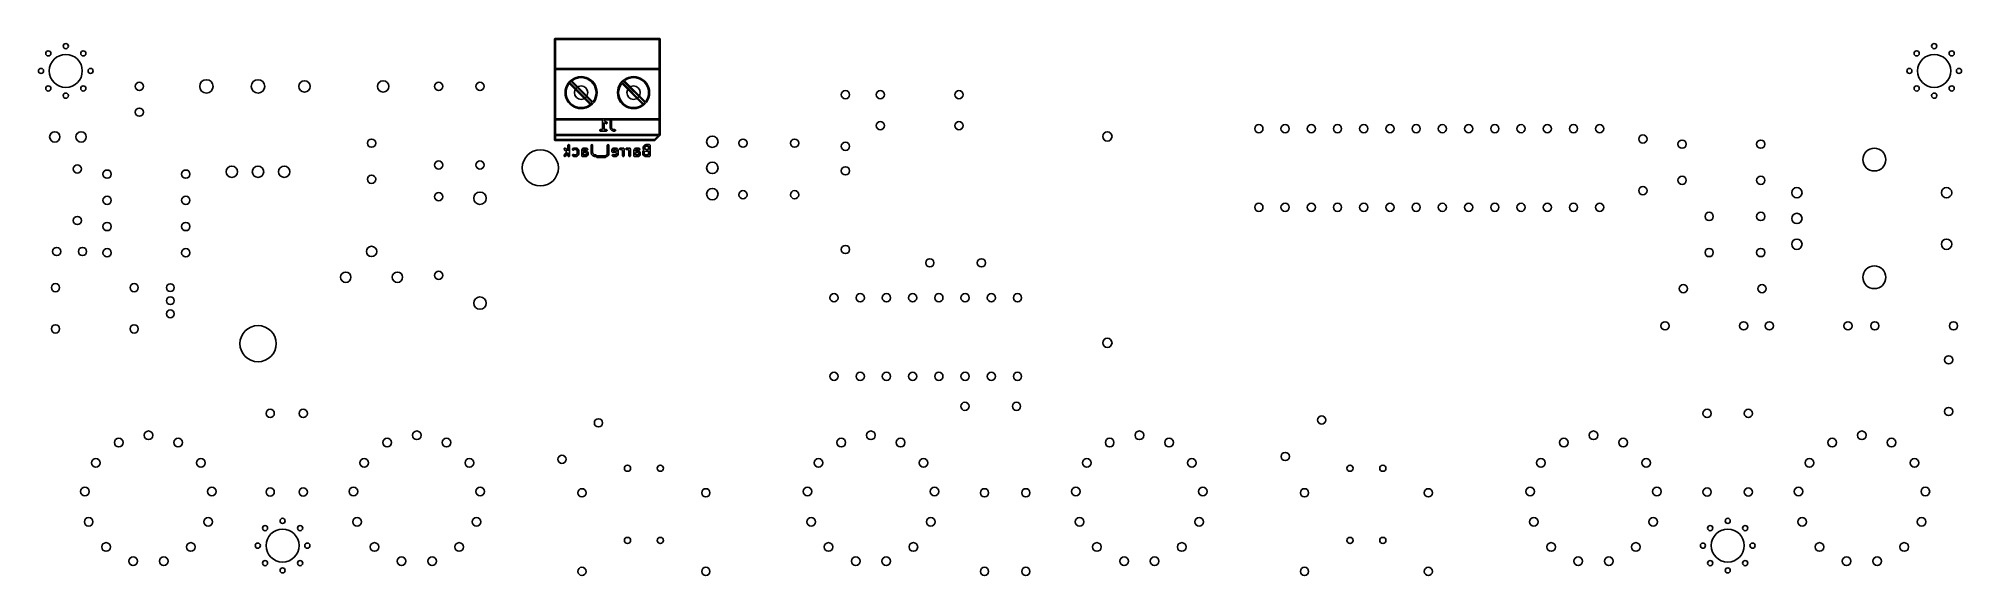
# Model space of a CAD drawing. Extents: x 2.89 to 10.22, y -4.48 to -2.44.
import ezdxf

# ---------------------------------------------------------------- set-up
doc = ezdxf.new("R2010")
doc.units = 0
doc.header["$MEASUREMENT"] = 0
doc.layers.add('BLACK', color=7, linetype='CONTINUOUS')

msp = doc.modelspace()

# ---------------------------------------------------------------- linework, layer by layer
at = {"layer": 'BLACK', "linetype": 'CONTINUOUS'}
for p, q in [((4.8555, -2.4372), (4.8557, -2.4365)), ((4.8555, -2.823), (4.8555, -2.4372)), ((4.8557, -2.4365), (4.8567, -2.4354)), ((4.8567, -2.4354), (4.8575, -2.4352)), ((4.8575, -2.4352), (5.2575, -2.4352)), ((4.8594, -2.4392), (4.8594, -2.5494)), ((5.2555, -2.4392), (4.8594, -2.4392)), ((5.2555, -2.5494), (5.2555, -2.4392)), ((5.2575, -2.4352), (5.2582, -2.4354)), ((5.2582, -2.4354), (5.2593, -2.4365)), ((5.2593, -2.4365), (5.2594, -2.4372)), ((5.2594, -2.4372), (5.2594, -2.8033)), ((4.8594, -2.5494), (5.2555, -2.5494)), ((4.8594, -2.5533), (4.8594, -2.7423)), ((5.2555, -2.5533), (4.8594, -2.5533)), ((5.2555, -2.7423), (5.2555, -2.5533)), ((4.8965, -2.6419), (4.8972, -2.6324)), ((4.8972, -2.6324), (4.8994, -2.6231)), ((4.8994, -2.6231), (4.9031, -2.6142)), ((4.901, -2.6325), (4.9002, -2.6419)), ((4.9033, -2.6233), (4.901, -2.6325)), ((4.9031, -2.6142), (4.9081, -2.6061)), ((4.9071, -2.6147), (4.9033, -2.6233)), ((4.9123, -2.6067), (4.9071, -2.6147)), ((4.9081, -2.6061), (4.9143, -2.5988)), ((4.9925, -2.687), (4.9123, -2.6067)), ((4.9123, -2.6067), (4.9123, -2.6067)), ((4.9143, -2.5988), (4.9216, -2.5926)), ((4.9187, -2.5998), (4.915, -2.6038)), ((4.915, -2.6038), (4.9957, -2.6846)), ((4.9193, -2.5993), (4.9187, -2.5998)), ((5, -2.68), (4.9193, -2.5993)), ((4.9216, -2.5926), (4.9298, -2.5876)), ((4.9261, -2.594), (4.9224, -2.5969)), ((4.9224, -2.5969), (5.0027, -2.6771)), ((4.9345, -2.5895), (4.9261, -2.594)), ((4.9298, -2.5876), (4.9386, -2.5839)), ((4.9434, -2.5864), (4.9345, -2.5895)), ((4.9386, -2.5839), (4.9479, -2.5817)), ((4.9527, -2.5848), (4.9434, -2.5864)), ((4.9479, -2.5817), (4.9575, -2.5809)), ((4.9622, -2.5848), (4.9527, -2.5848)), ((4.9575, -2.5809), (4.967, -2.5817)), ((4.9715, -2.5864), (4.9622, -2.5848)), ((4.967, -2.5817), (4.9763, -2.5839)), ((4.9805, -2.5895), (4.9715, -2.5864)), ((4.9763, -2.5839), (4.9852, -2.5876)), ((4.9888, -2.594), (4.9805, -2.5895)), ((4.9852, -2.5876), (4.9933, -2.5926)), ((4.9963, -2.5998), (4.9888, -2.594)), ((4.9933, -2.5926), (5.0006, -2.5988)), ((5.0027, -2.6067), (4.9963, -2.5998)), ((5.0006, -2.5988), (5.0068, -2.6061)), ((5.0079, -2.6147), (5.0027, -2.6067)), ((5.0068, -2.6061), (5.0119, -2.6142)), ((5.0117, -2.6233), (5.0079, -2.6147)), ((5.014, -2.6325), (5.0117, -2.6233)), ((5.0119, -2.6142), (5.0155, -2.6231)), ((5.0148, -2.6419), (5.014, -2.6325)), ((5.0155, -2.6231), (5.0178, -2.6324)), ((5.0178, -2.6324), (5.0185, -2.6419)), ((5.0965, -2.6419), (5.0972, -2.6324)), ((5.0972, -2.6324), (5.0994, -2.6231)), ((5.0994, -2.6231), (5.1031, -2.6142)), ((5.101, -2.6325), (5.1002, -2.6419)), ((5.1033, -2.6233), (5.101, -2.6325)), ((5.1031, -2.6142), (5.1081, -2.6061)), ((5.1071, -2.6147), (5.1033, -2.6233)), ((5.1123, -2.6067), (5.1071, -2.6147)), ((5.1081, -2.6061), (5.1143, -2.5988)), ((5.1925, -2.687), (5.1123, -2.6067)), ((5.1123, -2.6067), (5.1123, -2.6067)), ((5.1143, -2.5988), (5.1216, -2.5926)), ((5.1187, -2.5998), (5.115, -2.6038)), ((5.115, -2.6038), (5.1957, -2.6845)), ((5.1193, -2.5993), (5.1187, -2.5998)), ((5.2, -2.68), (5.1193, -2.5993)), ((5.1216, -2.5926), (5.1298, -2.5876)), ((5.1261, -2.594), (5.1224, -2.5969)), ((5.1224, -2.5969), (5.2027, -2.6771)), ((5.1345, -2.5895), (5.1261, -2.594)), ((5.1298, -2.5876), (5.1386, -2.5839)), ((5.1434, -2.5864), (5.1345, -2.5895)), ((5.1386, -2.5839), (5.1479, -2.5817)), ((5.1528, -2.5848), (5.1434, -2.5864)), ((5.1479, -2.5817), (5.1575, -2.5809)), ((5.1622, -2.5848), (5.1528, -2.5848)), ((5.1575, -2.5809), (5.167, -2.5817)), ((5.1715, -2.5864), (5.1622, -2.5848)), ((5.167, -2.5817), (5.1763, -2.5839)), ((5.1805, -2.5895), (5.1715, -2.5864)), ((5.1763, -2.5839), (5.1852, -2.5876)), ((5.1888, -2.594), (5.1805, -2.5895)), ((5.1852, -2.5876), (5.1933, -2.5926)), ((5.1963, -2.5998), (5.1888, -2.594)), ((5.1933, -2.5926), (5.2006, -2.5988)), ((5.2027, -2.6067), (5.1963, -2.5998)), ((5.2006, -2.5988), (5.2068, -2.6061)), ((5.2079, -2.6147), (5.2027, -2.6067)), ((5.2068, -2.6061), (5.2119, -2.6142)), ((5.2117, -2.6233), (5.2079, -2.6147)), ((5.214, -2.6325), (5.2117, -2.6233)), ((5.2119, -2.6142), (5.2155, -2.6231)), ((5.2148, -2.6419), (5.214, -2.6325)), ((5.2155, -2.6231), (5.2178, -2.6324)), ((5.2178, -2.6324), (5.2185, -2.6419)), ((4.8972, -2.6515), (4.8965, -2.6419)), ((4.8994, -2.6608), (4.8972, -2.6515)), ((4.9031, -2.6696), (4.8994, -2.6608)), ((4.9002, -2.6419), (4.901, -2.6514)), ((4.901, -2.6514), (4.9033, -2.6605)), ((4.9081, -2.6778), (4.9031, -2.6696)), ((4.9033, -2.6605), (4.9071, -2.6692)), ((4.9071, -2.6692), (4.9123, -2.6771)), ((4.9143, -2.6851), (4.9081, -2.6778)), ((4.9123, -2.6771), (4.9187, -2.6841)), ((4.9216, -2.6913), (4.9143, -2.6851)), ((4.9187, -2.6841), (4.9261, -2.6899)), ((4.9298, -2.6963), (4.9216, -2.6913)), ((4.9261, -2.6899), (4.9345, -2.6944)), ((4.9386, -2.7), (4.9298, -2.6963)), ((4.9345, -2.6944), (4.9434, -2.6975)), ((4.9479, -2.7022), (4.9386, -2.7)), ((4.9434, -2.6975), (4.9527, -2.699)), ((4.9575, -2.703), (4.9479, -2.7022)), ((4.9527, -2.699), (4.9622, -2.699)), ((4.967, -2.7022), (4.9575, -2.703)), ((4.9622, -2.699), (4.9715, -2.6975)), ((4.9763, -2.7), (4.967, -2.7022)), ((4.9715, -2.6975), (4.9805, -2.6944)), ((4.9852, -2.6963), (4.9763, -2.7)), ((4.9805, -2.6944), (4.9888, -2.6899)), ((4.9933, -2.6913), (4.9852, -2.6963)), ((4.9888, -2.6899), (4.9925, -2.687)), ((5.0006, -2.6851), (4.9933, -2.6913)), ((4.9957, -2.6846), (4.9963, -2.6841)), ((4.9963, -2.6841), (5, -2.68)), ((5.0068, -2.6778), (5.0006, -2.6851)), ((5.0027, -2.6771), (5.0079, -2.6692)), ((5.0027, -2.6771), (5.0027, -2.6771)), ((5.0119, -2.6696), (5.0068, -2.6778)), ((5.0079, -2.6692), (5.0117, -2.6605)), ((5.0117, -2.6605), (5.014, -2.6514)), ((5.0155, -2.6608), (5.0119, -2.6696)), ((5.014, -2.6514), (5.0148, -2.6419)), ((5.0178, -2.6515), (5.0155, -2.6608)), ((5.0185, -2.6419), (5.0178, -2.6515)), ((5.0972, -2.6515), (5.0965, -2.6419)), ((5.0994, -2.6608), (5.0972, -2.6515)), ((5.1031, -2.6696), (5.0994, -2.6608)), ((5.1002, -2.6419), (5.101, -2.6514)), ((5.101, -2.6514), (5.1033, -2.6605)), ((5.1081, -2.6778), (5.1031, -2.6696)), ((5.1033, -2.6605), (5.1071, -2.6692)), ((5.1071, -2.6692), (5.1123, -2.6771)), ((5.1143, -2.6851), (5.1081, -2.6778)), ((5.1123, -2.6771), (5.1187, -2.6841)), ((5.1216, -2.6913), (5.1143, -2.6851)), ((5.1187, -2.6841), (5.1261, -2.6899)), ((5.1298, -2.6963), (5.1216, -2.6913)), ((5.1261, -2.6899), (5.1345, -2.6944)), ((5.1386, -2.7), (5.1298, -2.6963)), ((5.1345, -2.6944), (5.1434, -2.6975)), ((5.1479, -2.7022), (5.1386, -2.7)), ((5.1434, -2.6975), (5.1528, -2.699)), ((5.1575, -2.703), (5.1479, -2.7022)), ((5.1528, -2.699), (5.1622, -2.699)), ((5.167, -2.7022), (5.1575, -2.703)), ((5.1622, -2.699), (5.1715, -2.6975)), ((5.1763, -2.7), (5.167, -2.7022)), ((5.1715, -2.6975), (5.1805, -2.6944)), ((5.1852, -2.6963), (5.1763, -2.7)), ((5.1805, -2.6944), (5.1888, -2.6899)), ((5.1933, -2.6913), (5.1852, -2.6963)), ((5.1888, -2.6899), (5.1925, -2.687)), ((5.2006, -2.6851), (5.1933, -2.6913)), ((5.1957, -2.6845), (5.1963, -2.6841)), ((5.1963, -2.6841), (5.2, -2.68)), ((5.2068, -2.6778), (5.2006, -2.6851)), ((5.2027, -2.6771), (5.2079, -2.6692)), ((5.2027, -2.6771), (5.2027, -2.6771)), ((5.2119, -2.6696), (5.2068, -2.6778)), ((5.2079, -2.6692), (5.2117, -2.6605)), ((5.2117, -2.6605), (5.214, -2.6514)), ((5.2155, -2.6608), (5.2119, -2.6696)), ((5.214, -2.6514), (5.2148, -2.6419)), ((5.2178, -2.6515), (5.2155, -2.6608)), ((5.2185, -2.6419), (5.2178, -2.6515)), ((4.8594, -2.7423), (5.2555, -2.7423)), ((5.0395, -2.7463), (4.8594, -2.7463)), ((4.8594, -2.7463), (4.8594, -2.8014)), ((5.0283, -2.7852), (5.0288, -2.7842)), ((5.0283, -2.7864), (5.0283, -2.7852)), ((5.0288, -2.7875), (5.0283, -2.7864)), ((5.0288, -2.7842), (5.0296, -2.7834)), ((5.0296, -2.7834), (5.0307, -2.7829)), ((5.0307, -2.7829), (5.0312, -2.7829)), ((5.0312, -2.7829), (5.0395, -2.7829)), ((5.0395, -2.7464), (5.0395, -2.7463)), ((5.0395, -2.7829), (5.0395, -2.7464)), ((5.0395, -2.7464), (5.0395, -2.7464)), ((5.0395, -2.7464), (5.0395, -2.7464)), ((5.0395, -2.7464), (5.0395, -2.7464)), ((5.0479, -2.7579), (5.0454, -2.7555)), ((5.0454, -2.7555), (5.0454, -2.7829)), ((5.0454, -2.7829), (5.0537, -2.7829)), ((5.0677, -2.7463), (5.0459, -2.7463)), ((5.0459, -2.7463), (5.0485, -2.7502)), ((5.0481, -2.7581), (5.0479, -2.7579)), ((5.0482, -2.7582), (5.0481, -2.7581)), ((5.0483, -2.7582), (5.0482, -2.7582)), ((5.0483, -2.7583), (5.0483, -2.7582)), ((5.0484, -2.7583), (5.0483, -2.7583)), ((5.0487, -2.7585), (5.0484, -2.7583)), ((5.0485, -2.7502), (5.0517, -2.7534)), ((5.0524, -2.7603), (5.0487, -2.7585)), ((5.0517, -2.7534), (5.0551, -2.7551)), ((5.053, -2.7605), (5.0524, -2.7603)), ((5.0541, -2.7606), (5.053, -2.7605)), ((5.0537, -2.7829), (5.0543, -2.7829)), ((5.0552, -2.7603), (5.0541, -2.7606)), ((5.0543, -2.7829), (5.0554, -2.7834)), ((5.0551, -2.7551), (5.0555, -2.7554)), ((5.0561, -2.7595), (5.0552, -2.7603)), ((5.0554, -2.7834), (5.0562, -2.7842)), ((5.0555, -2.7554), (5.0563, -2.7562)), ((5.0566, -2.7585), (5.0561, -2.7595)), ((5.0562, -2.7842), (5.0566, -2.7852)), ((5.0566, -2.7864), (5.0562, -2.7875)), ((5.0563, -2.7562), (5.0567, -2.7573)), ((5.0567, -2.7573), (5.0566, -2.7585)), ((5.0566, -2.7852), (5.0566, -2.7864)), ((5.0677, -2.7464), (5.0677, -2.7463)), ((5.0677, -2.7746), (5.0677, -2.7464)), ((5.0677, -2.7749), (5.0677, -2.7746)), ((5.0677, -2.775), (5.0677, -2.7749)), ((5.0677, -2.7749), (5.0677, -2.7749)), ((5.0677, -2.7751), (5.0677, -2.775)), ((5.0677, -2.7752), (5.0677, -2.7751)), ((5.0678, -2.7755), (5.0677, -2.7752)), ((5.0697, -2.7811), (5.0678, -2.7755)), ((5.0699, -2.7817), (5.0697, -2.7811)), ((5.07, -2.7817), (5.0699, -2.7817)), ((5.07, -2.7818), (5.07, -2.7817)), ((5.0704, -2.7823), (5.07, -2.7818)), ((5.0741, -2.786), (5.0704, -2.7823)), ((5.0735, -2.7463), (5.0736, -2.7464)), ((5.2555, -2.7463), (5.0735, -2.7463)), ((5.0736, -2.7464), (5.0736, -2.7741)), ((5.0736, -2.7741), (5.0751, -2.7786)), ((5.0746, -2.7864), (5.0741, -2.786)), ((5.0747, -2.7864), (5.0746, -2.7864)), ((5.0748, -2.7865), (5.0747, -2.7864)), ((5.0753, -2.7867), (5.0748, -2.7865)), ((5.0751, -2.7786), (5.0778, -2.7814)), ((5.0809, -2.7886), (5.0753, -2.7867)), ((5.0778, -2.7814), (5.0823, -2.7829)), ((5.0823, -2.7829), (5.0856, -2.7829)), ((5.0856, -2.7829), (5.0862, -2.7829)), ((5.0862, -2.7829), (5.0872, -2.7834)), ((5.0872, -2.7834), (5.0881, -2.7842)), ((5.0881, -2.7842), (5.0885, -2.7852)), ((5.0885, -2.7864), (5.0881, -2.7875)), ((5.0885, -2.7852), (5.0885, -2.7864)), ((5.2555, -2.8014), (5.2555, -2.7463)), ((4.8557, -2.8238), (4.8555, -2.823)), ((4.8567, -2.8249), (4.8557, -2.8238)), ((4.8575, -2.825), (4.8567, -2.8249)), ((5.2378, -2.825), (4.8575, -2.825)), ((4.8594, -2.8014), (5.2555, -2.8014)), ((4.8594, -2.8053), (4.8594, -2.8211)), ((5.2527, -2.8053), (4.8594, -2.8053)), ((4.8594, -2.8211), (5.237, -2.8211)), ((4.8924, -2.8558), (4.8929, -2.8548)), ((4.8924, -2.857), (4.8924, -2.8558)), ((4.8929, -2.8581), (4.8924, -2.857)), ((4.8929, -2.8548), (4.8937, -2.854)), ((4.8932, -2.8585), (4.8929, -2.8581)), ((4.9027, -2.8679), (4.8932, -2.8585)), ((4.8937, -2.854), (4.8947, -2.8535)), ((4.8947, -2.8535), (4.8959, -2.8535)), ((4.8959, -2.8535), (4.897, -2.854)), ((4.897, -2.854), (4.8974, -2.8543)), ((4.8974, -2.8543), (4.9074, -2.8643)), ((4.9074, -2.8427), (4.9079, -2.8417)), ((4.9074, -2.8433), (4.9074, -2.8427)), ((4.9074, -2.8643), (4.9074, -2.8433)), ((4.9079, -2.8417), (4.9087, -2.8408)), ((4.9087, -2.8408), (4.9097, -2.8404)), ((4.9097, -2.8404), (4.9109, -2.8404)), ((4.9109, -2.8404), (4.912, -2.8408)), ((4.912, -2.8408), (4.9128, -2.8417)), ((4.9128, -2.8417), (4.9132, -2.8427)), ((4.9132, -2.8427), (4.9133, -2.8433)), ((4.9133, -2.8433), (4.9133, -2.8827)), ((4.9243, -2.8579), (4.9246, -2.8568)), ((4.9243, -2.8591), (4.9243, -2.8579)), ((4.9249, -2.8601), (4.9243, -2.8591)), ((4.9246, -2.8568), (4.9254, -2.856)), ((4.9257, -2.8609), (4.9249, -2.8601)), ((4.9254, -2.856), (4.9259, -2.8557)), ((4.9259, -2.8557), (4.9296, -2.8538)), ((4.9316, -2.8594), (4.9285, -2.8609)), ((4.9296, -2.8538), (4.9302, -2.8536)), ((4.9302, -2.8536), (4.9303, -2.8536)), ((4.9303, -2.8536), (4.9304, -2.8535)), ((4.9304, -2.8535), (4.9309, -2.8535)), ((4.9309, -2.8535), (4.9384, -2.8535)), ((4.9377, -2.8594), (4.9316, -2.8594)), ((4.9404, -2.8607), (4.9377, -2.8594)), ((4.9384, -2.8535), (4.939, -2.8535)), ((4.939, -2.8535), (4.9391, -2.8536)), ((4.9391, -2.8536), (4.9392, -2.8536)), ((4.9392, -2.8536), (4.9398, -2.8538)), ((4.9398, -2.8538), (4.9435, -2.8557)), ((4.9435, -2.8557), (4.9438, -2.8558)), ((4.9438, -2.8558), (4.9438, -2.8558)), ((4.9438, -2.8558), (4.9439, -2.8559)), ((4.9439, -2.8559), (4.944, -2.856)), ((4.944, -2.856), (4.944, -2.856)), ((4.944, -2.856), (4.9443, -2.8562)), ((4.9443, -2.8562), (4.9461, -2.8581)), ((4.9461, -2.8581), (4.9463, -2.8583)), ((4.9463, -2.8583), (4.9464, -2.8584)), ((4.9464, -2.8584), (4.9464, -2.8585)), ((4.9464, -2.8585), (4.9465, -2.8585)), ((4.9465, -2.8585), (4.9465, -2.8586)), ((4.9465, -2.8586), (4.9467, -2.8589)), ((4.9467, -2.8589), (4.9486, -2.8626)), ((4.9602, -2.8607), (4.962, -2.857)), ((4.962, -2.857), (4.9621, -2.8569)), ((4.9621, -2.8569), (4.9621, -2.8568)), ((4.9621, -2.8568), (4.9622, -2.8568)), ((4.9622, -2.8568), (4.9623, -2.8565)), ((4.9623, -2.8565), (4.9626, -2.8562)), ((4.9626, -2.8562), (4.9629, -2.856)), ((4.9629, -2.856), (4.9632, -2.8558)), ((4.9632, -2.8558), (4.9632, -2.8557)), ((4.9632, -2.8557), (4.9633, -2.8557)), ((4.9633, -2.8557), (4.9634, -2.8557)), ((4.9634, -2.8557), (4.9671, -2.8538)), ((4.9669, -2.8605), (4.9658, -2.8627)), ((4.9691, -2.8594), (4.9669, -2.8605)), ((4.9671, -2.8538), (4.9676, -2.8536)), ((4.9676, -2.8536), (4.9678, -2.8536)), ((4.9678, -2.8536), (4.9679, -2.8535)), ((4.9679, -2.8535), (4.9684, -2.8535)), ((4.9684, -2.8535), (4.9759, -2.8535)), ((4.9752, -2.8594), (4.9691, -2.8594)), ((4.9784, -2.8609), (4.9752, -2.8594)), ((4.9759, -2.8535), (4.9765, -2.8535)), ((4.9765, -2.8535), (4.9766, -2.8536)), ((4.9766, -2.8536), (4.9767, -2.8536)), ((4.9767, -2.8536), (4.9772, -2.8538)), ((4.9772, -2.8538), (4.981, -2.8557)), ((4.981, -2.8557), (4.9815, -2.856)), ((4.982, -2.8601), (4.9811, -2.8609)), ((4.9815, -2.856), (4.9822, -2.8568)), ((4.9825, -2.8591), (4.982, -2.8601)), ((4.9822, -2.8568), (4.9826, -2.8579)), ((4.9826, -2.8579), (4.9825, -2.8591)), ((4.9955, -2.8427), (4.996, -2.8417)), ((4.9955, -2.8433), (4.9955, -2.8427)), ((4.9955, -2.8714), (4.9955, -2.8433)), ((4.996, -2.8417), (4.9968, -2.8408)), ((4.9968, -2.8408), (4.9978, -2.8404)), ((4.9978, -2.8404), (4.999, -2.8404)), ((4.999, -2.8404), (5.0001, -2.8408)), ((5.0001, -2.8408), (5.0009, -2.8417)), ((5.0009, -2.8417), (5.0013, -2.8427)), ((5.0013, -2.8427), (5.0014, -2.8433)), ((5.0014, -2.8433), (5.0014, -2.8709)), ((5.0296, -2.7883), (5.0288, -2.7875)), ((5.0307, -2.7887), (5.0296, -2.7883)), ((5.0312, -2.7888), (5.0307, -2.7887)), ((5.0537, -2.7888), (5.0312, -2.7888)), ((5.0543, -2.7887), (5.0537, -2.7888)), ((5.0554, -2.7883), (5.0543, -2.7887)), ((5.0562, -2.7875), (5.0554, -2.7883)), ((5.0573, -2.8433), (5.0574, -2.8427)), ((5.0573, -2.8763), (5.0573, -2.8433)), ((5.0574, -2.8427), (5.0578, -2.8417)), ((5.0578, -2.8417), (5.0587, -2.8408)), ((5.0587, -2.8408), (5.0597, -2.8404)), ((5.0597, -2.8404), (5.0609, -2.8404)), ((5.0609, -2.8404), (5.0619, -2.8408)), ((5.0619, -2.8408), (5.0627, -2.8417)), ((5.0627, -2.8417), (5.0632, -2.8427)), ((5.0632, -2.8427), (5.0632, -2.8433)), ((5.0632, -2.8433), (5.0632, -2.877)), ((5.0745, -2.8607), (5.0764, -2.857)), ((5.0764, -2.857), (5.0765, -2.8569)), ((5.0765, -2.8568), (5.0767, -2.8565)), ((5.0765, -2.8569), (5.0765, -2.8568)), ((5.0765, -2.8568), (5.0765, -2.8568)), ((5.0767, -2.8565), (5.077, -2.8562)), ((5.077, -2.8562), (5.0772, -2.856)), ((5.0772, -2.856), (5.0775, -2.8558)), ((5.0775, -2.8558), (5.0776, -2.8557)), ((5.0776, -2.8557), (5.0776, -2.8557)), ((5.0776, -2.8557), (5.0777, -2.8557)), ((5.0777, -2.8557), (5.0815, -2.8538)), ((5.0812, -2.8605), (5.0801, -2.8627)), ((5.0812, -2.7887), (5.0809, -2.7886)), ((5.0813, -2.7887), (5.0812, -2.7887)), ((5.0835, -2.8594), (5.0812, -2.8605)), ((5.0814, -2.7887), (5.0813, -2.7887)), ((5.0815, -2.7887), (5.0814, -2.7887)), ((5.0816, -2.7887), (5.0815, -2.7887)), ((5.0815, -2.8538), (5.082, -2.8536)), ((5.0819, -2.7888), (5.0816, -2.7887)), ((5.0856, -2.7888), (5.0819, -2.7888)), ((5.082, -2.8536), (5.0821, -2.8536)), ((5.0821, -2.8536), (5.0822, -2.8535)), ((5.0822, -2.8535), (5.0828, -2.8535)), ((5.0828, -2.8535), (5.0903, -2.8535)), ((5.0896, -2.8594), (5.0835, -2.8594)), ((5.0862, -2.7887), (5.0856, -2.7888)), ((5.0872, -2.7883), (5.0862, -2.7887)), ((5.0881, -2.7875), (5.0872, -2.7883)), ((5.0918, -2.8605), (5.0896, -2.8594)), ((5.0903, -2.8535), (5.0909, -2.8535)), ((5.0909, -2.8535), (5.091, -2.8536)), ((5.091, -2.8536), (5.0911, -2.8536)), ((5.0911, -2.8536), (5.0916, -2.8538)), ((5.0916, -2.8538), (5.0954, -2.8557)), ((5.093, -2.8627), (5.0918, -2.8605)), ((5.0954, -2.8557), (5.0955, -2.8557)), ((5.0955, -2.8557), (5.0955, -2.8557)), ((5.0955, -2.8557), (5.0956, -2.8558)), ((5.0956, -2.8558), (5.0958, -2.856)), ((5.0958, -2.856), (5.0961, -2.8562)), ((5.0961, -2.8562), (5.0964, -2.8565)), ((5.0964, -2.8565), (5.0966, -2.8568)), ((5.0966, -2.8568), (5.0966, -2.8568)), ((5.0966, -2.8568), (5.0966, -2.8569)), ((5.0966, -2.8569), (5.0967, -2.857)), ((5.0967, -2.857), (5.0986, -2.8607)), ((5.1043, -2.8558), (5.1047, -2.8548)), ((5.1043, -2.857), (5.1043, -2.8558)), ((5.1047, -2.8581), (5.1043, -2.857)), ((5.1047, -2.8548), (5.1055, -2.854)), ((5.1055, -2.8589), (5.1047, -2.8581)), ((5.1055, -2.854), (5.1066, -2.8535)), ((5.1066, -2.8593), (5.1055, -2.8589)), ((5.1066, -2.8535), (5.1072, -2.8535)), ((5.1072, -2.8594), (5.1066, -2.8593)), ((5.1072, -2.8535), (5.1109, -2.8535)), ((5.1102, -2.8594), (5.1072, -2.8594)), ((5.1129, -2.8607), (5.1102, -2.8594)), ((5.1109, -2.8535), (5.1115, -2.8535)), ((5.1115, -2.8535), (5.1116, -2.8536)), ((5.1116, -2.8536), (5.1117, -2.8536)), ((5.1117, -2.8536), (5.1122, -2.8538)), ((5.1122, -2.8538), (5.1157, -2.8555)), ((5.1157, -2.8555), (5.116, -2.8548)), ((5.116, -2.8548), (5.1168, -2.854)), ((5.1168, -2.854), (5.1178, -2.8535)), ((5.1178, -2.8535), (5.119, -2.8535)), ((5.119, -2.8535), (5.1201, -2.854)), ((5.1201, -2.854), (5.1209, -2.8548)), ((5.1209, -2.8548), (5.1213, -2.8558)), ((5.1213, -2.8558), (5.1214, -2.8564)), ((5.1214, -2.8564), (5.1214, -2.8827)), ((5.1286, -2.8558), (5.1291, -2.8548)), ((5.1286, -2.857), (5.1286, -2.8558)), ((5.1291, -2.8581), (5.1286, -2.857)), ((5.1291, -2.8548), (5.1299, -2.854)), ((5.1299, -2.8589), (5.1291, -2.8581)), ((5.1299, -2.854), (5.131, -2.8535)), ((5.131, -2.8593), (5.1299, -2.8589)), ((5.131, -2.8535), (5.1315, -2.8535)), ((5.1315, -2.8594), (5.131, -2.8593)), ((5.1315, -2.8535), (5.1353, -2.8535)), ((5.1346, -2.8594), (5.1315, -2.8594)), ((5.1373, -2.8607), (5.1346, -2.8594)), ((5.1353, -2.8535), (5.1359, -2.8535)), ((5.1359, -2.8535), (5.136, -2.8536)), ((5.136, -2.8536), (5.1361, -2.8536)), ((5.1361, -2.8536), (5.1366, -2.8538)), ((5.1366, -2.8538), (5.14, -2.8555)), ((5.14, -2.8555), (5.1403, -2.8548)), ((5.1403, -2.8548), (5.1411, -2.854)), ((5.1411, -2.854), (5.1422, -2.8535)), ((5.1422, -2.8535), (5.1434, -2.8535)), ((5.1434, -2.8535), (5.1444, -2.854)), ((5.1444, -2.854), (5.1452, -2.8548)), ((5.1452, -2.8548), (5.1457, -2.8558)), ((5.1457, -2.8558), (5.1457, -2.8564)), ((5.1457, -2.8564), (5.1457, -2.8827)), ((5.1589, -2.8607), (5.1608, -2.857)), ((5.1608, -2.8569), (5.1608, -2.8568)), ((5.1608, -2.8568), (5.1609, -2.8568)), ((5.1608, -2.857), (5.1608, -2.8569)), ((5.1609, -2.8568), (5.1611, -2.8565)), ((5.1611, -2.8565), (5.1614, -2.8562)), ((5.1614, -2.8562), (5.1616, -2.856)), ((5.1616, -2.856), (5.1619, -2.8558)), ((5.1619, -2.8558), (5.1619, -2.8557)), ((5.1619, -2.8557), (5.162, -2.8557)), ((5.162, -2.8557), (5.1621, -2.8557)), ((5.1621, -2.8557), (5.1658, -2.8538)), ((5.1656, -2.8605), (5.1645, -2.8627)), ((5.1679, -2.8594), (5.1656, -2.8605)), ((5.1658, -2.8538), (5.1664, -2.8536)), ((5.1664, -2.8536), (5.1665, -2.8536)), ((5.1665, -2.8536), (5.1666, -2.8535)), ((5.1666, -2.8535), (5.1672, -2.8535)), ((5.1672, -2.8535), (5.1747, -2.8535)), ((5.174, -2.8594), (5.1679, -2.8594)), ((5.1771, -2.8609), (5.174, -2.8594)), ((5.1747, -2.8535), (5.1752, -2.8535)), ((5.1752, -2.8535), (5.1753, -2.8536)), ((5.1753, -2.8536), (5.1754, -2.8536)), ((5.1754, -2.8536), (5.176, -2.8538)), ((5.176, -2.8538), (5.1797, -2.8557)), ((5.1797, -2.8557), (5.1802, -2.856)), ((5.1807, -2.8601), (5.1799, -2.8609)), ((5.1802, -2.856), (5.181, -2.8568)), ((5.1813, -2.8591), (5.1807, -2.8601)), ((5.181, -2.8568), (5.1813, -2.8579)), ((5.1813, -2.8579), (5.1813, -2.8591)), ((5.1942, -2.8508), (5.1943, -2.8502)), ((5.1942, -2.8545), (5.1942, -2.8508)), ((5.1943, -2.8551), (5.1942, -2.8545)), ((5.1943, -2.85), (5.1945, -2.8495)), ((5.1943, -2.8501), (5.1943, -2.85)), ((5.1943, -2.8502), (5.1943, -2.8501)), ((5.1943, -2.8552), (5.1943, -2.8551)), ((5.1943, -2.8553), (5.1943, -2.8552)), ((5.1945, -2.8559), (5.1943, -2.8553)), ((5.1945, -2.8495), (5.1964, -2.8457)), ((5.1964, -2.8596), (5.1945, -2.8559)), ((5.1964, -2.8457), (5.1965, -2.8455)), ((5.1965, -2.8599), (5.1964, -2.8596)), ((5.1965, -2.8455), (5.1966, -2.8454)), ((5.1966, -2.8599), (5.1965, -2.8599)), ((5.1966, -2.8453), (5.1967, -2.8452)), ((5.1966, -2.8454), (5.1966, -2.8453)), ((5.1966, -2.86), (5.1966, -2.8599)), ((5.1967, -2.8601), (5.1966, -2.86)), ((5.1967, -2.8452), (5.1968, -2.8452)), ((5.1968, -2.8602), (5.1967, -2.8601)), ((5.1968, -2.8452), (5.1969, -2.845)), ((5.1969, -2.8604), (5.1968, -2.8602)), ((5.1969, -2.845), (5.1988, -2.8431)), ((5.1978, -2.8613), (5.1969, -2.8604)), ((5.1988, -2.8431), (5.199, -2.8429)), ((5.199, -2.8429), (5.1991, -2.8428)), ((5.1991, -2.8428), (5.1992, -2.8428)), ((5.1992, -2.8428), (5.1993, -2.8427)), ((5.1993, -2.8427), (5.1996, -2.8425)), ((5.1993, -2.8427), (5.1993, -2.8427)), ((5.1996, -2.8425), (5.2033, -2.8407)), ((5.2015, -2.8488), (5.2001, -2.8515)), ((5.2001, -2.8515), (5.2001, -2.8539)), ((5.2001, -2.8539), (5.2015, -2.8565)), ((5.2026, -2.8476), (5.2015, -2.8488)), ((5.2015, -2.8565), (5.2026, -2.8577)), ((5.2053, -2.8463), (5.2026, -2.8476)), ((5.2026, -2.8577), (5.2053, -2.8591)), ((5.2033, -2.8407), (5.2039, -2.8405)), ((5.2039, -2.8405), (5.204, -2.8404)), ((5.204, -2.8404), (5.2041, -2.8404)), ((5.2041, -2.8404), (5.2046, -2.8403)), ((5.2046, -2.8403), (5.2178, -2.8403)), ((5.2148, -2.8463), (5.2053, -2.8463)), ((5.2053, -2.8591), (5.2148, -2.8591)), ((5.2148, -2.8591), (5.2148, -2.8463)), ((5.2178, -2.8403), (5.2183, -2.8404)), ((5.2183, -2.8404), (5.2194, -2.8408)), ((5.2194, -2.8408), (5.2202, -2.8417)), ((5.2202, -2.8417), (5.2207, -2.8427)), ((5.2207, -2.8427), (5.2207, -2.8433)), ((5.2207, -2.8433), (5.2207, -2.8827)), ((5.237, -2.8211), (5.2527, -2.8053)), ((5.2385, -2.8249), (5.2378, -2.825)), ((5.2392, -2.8244), (5.2385, -2.8249)), ((5.2589, -2.8047), (5.2392, -2.8244)), ((5.2593, -2.8041), (5.2589, -2.8047)), ((5.2594, -2.8033), (5.2593, -2.8041)), ((4.8924, -2.8825), (4.8927, -2.8814)), ((4.8925, -2.8836), (4.8924, -2.8825)), ((4.8931, -2.8846), (4.8925, -2.8836)), ((4.8927, -2.8814), (4.893, -2.8809)), ((4.893, -2.8809), (4.9027, -2.8679)), ((4.894, -2.8853), (4.8931, -2.8846)), ((4.8952, -2.8856), (4.894, -2.8853)), ((4.8963, -2.8855), (4.8952, -2.8856)), ((4.8973, -2.8849), (4.8963, -2.8855)), ((4.8977, -2.8844), (4.8973, -2.8849)), ((4.9069, -2.8722), (4.8977, -2.8844)), ((4.9074, -2.8726), (4.9069, -2.8722)), ((4.9074, -2.8827), (4.9074, -2.8726)), ((4.9074, -2.8832), (4.9074, -2.8827)), ((4.9079, -2.8843), (4.9074, -2.8832)), ((4.9087, -2.8851), (4.9079, -2.8843)), ((4.9097, -2.8856), (4.9087, -2.8851)), ((4.9109, -2.8856), (4.9097, -2.8856)), ((4.912, -2.8851), (4.9109, -2.8856)), ((4.9128, -2.8843), (4.912, -2.8851)), ((4.9132, -2.8832), (4.9128, -2.8843)), ((4.9133, -2.8827), (4.9132, -2.8832)), ((4.9243, -2.88), (4.9249, -2.879)), ((4.9243, -2.8812), (4.9243, -2.88)), ((4.9246, -2.8823), (4.9243, -2.8812)), ((4.9254, -2.8831), (4.9246, -2.8823)), ((4.9249, -2.879), (4.9257, -2.8782)), ((4.9259, -2.8834), (4.9254, -2.8831)), ((4.9268, -2.8612), (4.9257, -2.8609)), ((4.9257, -2.8782), (4.9268, -2.8779)), ((4.9296, -2.8853), (4.9259, -2.8834)), ((4.928, -2.8611), (4.9268, -2.8612)), ((4.9268, -2.8779), (4.928, -2.8779)), ((4.9285, -2.8609), (4.928, -2.8611)), ((4.928, -2.8779), (4.9285, -2.8782)), ((4.9285, -2.8782), (4.9316, -2.8797)), ((4.9302, -2.8855), (4.9296, -2.8853)), ((4.9303, -2.8855), (4.9302, -2.8855)), ((4.9304, -2.8856), (4.9303, -2.8855)), ((4.9309, -2.8856), (4.9304, -2.8856)), ((4.9384, -2.8856), (4.9309, -2.8856)), ((4.9316, -2.8797), (4.9377, -2.8797)), ((4.9377, -2.8797), (4.9404, -2.8784)), ((4.939, -2.8856), (4.9384, -2.8856)), ((4.9391, -2.8855), (4.939, -2.8856)), ((4.9392, -2.8855), (4.9391, -2.8855)), ((4.9398, -2.8853), (4.9392, -2.8855)), ((4.9435, -2.8834), (4.9398, -2.8853)), ((4.9416, -2.8619), (4.9404, -2.8607)), ((4.9404, -2.8784), (4.9416, -2.8772)), ((4.943, -2.8646), (4.9416, -2.8619)), ((4.9416, -2.8772), (4.943, -2.8745)), ((4.943, -2.8745), (4.943, -2.8646)), ((4.9438, -2.8833), (4.9435, -2.8834)), ((4.9439, -2.8832), (4.9438, -2.8833)), ((4.9438, -2.8833), (4.9438, -2.8833)), ((4.944, -2.8831), (4.9439, -2.8832)), ((4.9443, -2.8829), (4.944, -2.8831)), ((4.944, -2.8831), (4.944, -2.8831)), ((4.9461, -2.881), (4.9443, -2.8829)), ((4.9463, -2.8808), (4.9461, -2.881)), ((4.9464, -2.8807), (4.9463, -2.8808)), ((4.9465, -2.8806), (4.9464, -2.8806)), ((4.9464, -2.8806), (4.9464, -2.8807)), ((4.9467, -2.8802), (4.9465, -2.8805)), ((4.9465, -2.8805), (4.9465, -2.8806)), ((4.9486, -2.8765), (4.9467, -2.8802)), ((4.9486, -2.8626), (4.9488, -2.8631)), ((4.9488, -2.876), (4.9486, -2.8765)), ((4.9488, -2.8631), (4.9488, -2.8632)), ((4.9488, -2.8632), (4.9488, -2.8633)), ((4.9488, -2.8633), (4.9489, -2.8639)), ((4.9489, -2.8752), (4.9488, -2.8757)), ((4.9488, -2.8757), (4.9488, -2.8758)), ((4.9488, -2.8758), (4.9488, -2.876)), ((4.9489, -2.8639), (4.9489, -2.8752)), ((4.9599, -2.8614), (4.96, -2.8613)), ((4.9599, -2.8615), (4.9599, -2.8614)), ((4.9599, -2.862), (4.9599, -2.8615)), ((4.9599, -2.8827), (4.9599, -2.862)), ((4.9599, -2.8832), (4.9599, -2.8827)), ((4.9603, -2.8843), (4.9599, -2.8832)), ((4.96, -2.8613), (4.9602, -2.8607)), ((4.9612, -2.8851), (4.9603, -2.8843)), ((4.9622, -2.8856), (4.9612, -2.8851)), ((4.9634, -2.8856), (4.9622, -2.8856)), ((4.9644, -2.8851), (4.9634, -2.8856)), ((4.9646, -2.885), (4.9644, -2.8851)), ((4.9652, -2.8853), (4.9646, -2.885)), ((4.9658, -2.8855), (4.9652, -2.8853)), ((4.9658, -2.8627), (4.9658, -2.864)), ((4.9658, -2.864), (4.9673, -2.8647)), ((4.9659, -2.8705), (4.9658, -2.8705)), ((4.9658, -2.8705), (4.9658, -2.8705)), ((4.9658, -2.8705), (4.9658, -2.879)), ((4.9658, -2.879), (4.9673, -2.8797)), ((4.9659, -2.8855), (4.9658, -2.8855)), ((4.966, -2.8706), (4.9659, -2.8705)), ((4.966, -2.8856), (4.9659, -2.8855)), ((4.9666, -2.8706), (4.966, -2.8706)), ((4.9666, -2.8856), (4.966, -2.8856)), ((4.9752, -2.8706), (4.9666, -2.8706)), ((4.9759, -2.8856), (4.9666, -2.8856)), ((4.9673, -2.8647), (4.9759, -2.8647)), ((4.9673, -2.8797), (4.9752, -2.8797)), ((4.9775, -2.8717), (4.9752, -2.8706)), ((4.9752, -2.8797), (4.9775, -2.8786)), ((4.9759, -2.8647), (4.9765, -2.8648)), ((4.9765, -2.8856), (4.9759, -2.8856)), ((4.9765, -2.8648), (4.9766, -2.8648)), ((4.9766, -2.8855), (4.9765, -2.8856)), ((4.9766, -2.8648), (4.9767, -2.8648)), ((4.9767, -2.8855), (4.9766, -2.8855)), ((4.9767, -2.8648), (4.9772, -2.865)), ((4.9772, -2.8853), (4.9767, -2.8855)), ((4.9772, -2.865), (4.981, -2.8669)), ((4.981, -2.8834), (4.9772, -2.8853)), ((4.9786, -2.874), (4.9775, -2.8717)), ((4.9775, -2.8786), (4.9786, -2.8763)), ((4.9789, -2.8611), (4.9784, -2.8609)), ((4.9786, -2.8763), (4.9786, -2.874)), ((4.98, -2.8612), (4.9789, -2.8611)), ((4.9811, -2.8609), (4.98, -2.8612)), ((4.981, -2.8669), (4.9811, -2.867)), ((4.9811, -2.8834), (4.981, -2.8834)), ((4.9811, -2.867), (4.9811, -2.867)), ((4.9811, -2.867), (4.9812, -2.867)), ((4.9812, -2.8833), (4.9811, -2.8834)), ((4.9811, -2.8834), (4.9811, -2.8834)), ((4.9812, -2.867), (4.9815, -2.8672)), ((4.9815, -2.8831), (4.9812, -2.8833)), ((4.9815, -2.8672), (4.9817, -2.8675)), ((4.9817, -2.8828), (4.9815, -2.8831)), ((4.9817, -2.8675), (4.982, -2.8677)), ((4.982, -2.8826), (4.9817, -2.8828)), ((4.982, -2.8677), (4.9822, -2.868)), ((4.9822, -2.8823), (4.982, -2.8826)), ((4.9822, -2.868), (4.9822, -2.8681)), ((4.9822, -2.8681), (4.9823, -2.8681)), ((4.9823, -2.8822), (4.9822, -2.8823)), ((4.9822, -2.8823), (4.9822, -2.8823)), ((4.9823, -2.8681), (4.9823, -2.8682)), ((4.9823, -2.8682), (4.9842, -2.872)), ((4.9842, -2.8784), (4.9823, -2.8821)), ((4.9823, -2.8821), (4.9823, -2.8822)), ((4.9842, -2.872), (4.9844, -2.8725)), ((4.9844, -2.8778), (4.9842, -2.8784)), ((4.9844, -2.8725), (4.9844, -2.8726)), ((4.9844, -2.8726), (4.9844, -2.8727)), ((4.9844, -2.8727), (4.9845, -2.8733)), ((4.9845, -2.877), (4.9844, -2.8776)), ((4.9844, -2.8776), (4.9844, -2.8777)), ((4.9844, -2.8777), (4.9844, -2.8778)), ((4.9845, -2.8733), (4.9845, -2.877)), ((4.9955, -2.8717), (4.9955, -2.8714)), ((4.9955, -2.8718), (4.9955, -2.8717)), ((4.9955, -2.8719), (4.9955, -2.8718)), ((4.9955, -2.872), (4.9955, -2.8719)), ((4.9956, -2.8721), (4.9955, -2.872)), ((4.9956, -2.8724), (4.9956, -2.8721)), ((4.9975, -2.878), (4.9956, -2.8724)), ((4.9977, -2.8785), (4.9975, -2.878)), ((4.9978, -2.8786), (4.9977, -2.8785)), ((4.9978, -2.8787), (4.9978, -2.8786)), ((4.9982, -2.8791), (4.9978, -2.8787)), ((5.002, -2.8829), (4.9982, -2.8791)), ((5.0014, -2.8709), (5.0029, -2.8755)), ((5.0024, -2.8833), (5.002, -2.8829)), ((5.0025, -2.8833), (5.0024, -2.8833)), ((5.0026, -2.8834), (5.0025, -2.8833)), ((5.0031, -2.8836), (5.0026, -2.8834)), ((5.0029, -2.8755), (5.0056, -2.8782)), ((5.0087, -2.8855), (5.0031, -2.8836)), ((5.0056, -2.8782), (5.0102, -2.8797)), ((5.009, -2.8855), (5.0087, -2.8855)), ((5.0091, -2.8856), (5.009, -2.8855)), ((5.0092, -2.8856), (5.0091, -2.8856)), ((5.0093, -2.8856), (5.0092, -2.8856)), ((5.0094, -2.8856), (5.0093, -2.8856)), ((5.0097, -2.8856), (5.0094, -2.8856)), ((5.0134, -2.8856), (5.0097, -2.8856)), ((5.0102, -2.8797), (5.0134, -2.8797)), ((5.0134, -2.8797), (5.014, -2.8798)), ((5.014, -2.8856), (5.0134, -2.8856)), ((5.014, -2.8798), (5.0151, -2.8802)), ((5.0151, -2.8851), (5.014, -2.8856)), ((5.0151, -2.8802), (5.0159, -2.881)), ((5.0159, -2.8843), (5.0151, -2.8851)), ((5.0159, -2.881), (5.0163, -2.8821)), ((5.0163, -2.8832), (5.0159, -2.8843)), ((5.0162, -2.8858), (5.0166, -2.8848)), ((5.0162, -2.887), (5.0162, -2.8858)), ((5.0166, -2.8881), (5.0162, -2.887)), ((5.0163, -2.8821), (5.0163, -2.8832)), ((5.0166, -2.8848), (5.0174, -2.884)), ((5.0174, -2.8889), (5.0166, -2.8881)), ((5.0174, -2.884), (5.0185, -2.8835)), ((5.0185, -2.8893), (5.0174, -2.8889)), ((5.0185, -2.8835), (5.019, -2.8835)), ((5.019, -2.8894), (5.0185, -2.8893)), ((5.019, -2.8835), (5.049, -2.8835)), ((5.049, -2.8894), (5.019, -2.8894)), ((5.049, -2.8835), (5.0496, -2.8835)), ((5.0496, -2.8893), (5.049, -2.8894)), ((5.0496, -2.8835), (5.0507, -2.884)), ((5.0507, -2.8889), (5.0496, -2.8893)), ((5.0507, -2.884), (5.0515, -2.8848)), ((5.0515, -2.8881), (5.0507, -2.8889)), ((5.0515, -2.8848), (5.0519, -2.8858)), ((5.0519, -2.887), (5.0515, -2.8881)), ((5.0517, -2.8823), (5.0521, -2.8812)), ((5.0518, -2.8834), (5.0517, -2.8823)), ((5.0523, -2.8845), (5.0518, -2.8834)), ((5.0519, -2.8858), (5.0519, -2.887)), ((5.0521, -2.8812), (5.0529, -2.8803)), ((5.0532, -2.8852), (5.0523, -2.8845)), ((5.0529, -2.8803), (5.0533, -2.88)), ((5.0543, -2.8856), (5.0532, -2.8852)), ((5.0533, -2.88), (5.0562, -2.8786)), ((5.0554, -2.8855), (5.0543, -2.8856)), ((5.056, -2.8853), (5.0554, -2.8855)), ((5.0597, -2.8834), (5.056, -2.8853)), ((5.0562, -2.8786), (5.0573, -2.8763)), ((5.0598, -2.8834), (5.0597, -2.8834)), ((5.0599, -2.8834), (5.0598, -2.8834)), ((5.0602, -2.8831), (5.0599, -2.8833)), ((5.0599, -2.8833), (5.0599, -2.8834)), ((5.0605, -2.8828), (5.0602, -2.8831)), ((5.0608, -2.8826), (5.0605, -2.8828)), ((5.0609, -2.8823), (5.0608, -2.8826)), ((5.061, -2.8823), (5.0609, -2.8823)), ((5.0611, -2.8821), (5.061, -2.8822)), ((5.061, -2.8822), (5.061, -2.8823)), ((5.0629, -2.8784), (5.0611, -2.8821)), ((5.0631, -2.8778), (5.0629, -2.8784)), ((5.0632, -2.8776), (5.0631, -2.8777)), ((5.0631, -2.8777), (5.0631, -2.8778)), ((5.0632, -2.877), (5.0632, -2.8776)), ((5.0742, -2.862), (5.0743, -2.8615)), ((5.0742, -2.8658), (5.0742, -2.862)), ((5.0743, -2.8664), (5.0742, -2.8658)), ((5.0743, -2.8613), (5.0745, -2.8607)), ((5.0743, -2.8614), (5.0743, -2.8613)), ((5.0743, -2.8615), (5.0743, -2.8614)), ((5.0744, -2.8666), (5.0743, -2.8664)), ((5.0744, -2.8669), (5.0744, -2.8666)), ((5.0746, -2.8672), (5.0744, -2.8669)), ((5.0747, -2.8674), (5.0746, -2.8672)), ((5.0749, -2.8676), (5.0747, -2.8674)), ((5.0751, -2.8679), (5.0749, -2.8676)), ((5.0753, -2.868), (5.0751, -2.8679)), ((5.0755, -2.8683), (5.0753, -2.868)), ((5.0758, -2.8684), (5.0755, -2.8683)), ((5.076, -2.8685), (5.0758, -2.8684)), ((5.0766, -2.8687), (5.076, -2.8685)), ((5.0761, -2.8812), (5.0762, -2.88)), ((5.0765, -2.8823), (5.0761, -2.8812)), ((5.0762, -2.88), (5.0767, -2.879)), ((5.0772, -2.8831), (5.0765, -2.8823)), ((5.093, -2.872), (5.0766, -2.8687)), ((5.0767, -2.879), (5.0776, -2.8782)), ((5.0777, -2.8834), (5.0772, -2.8831)), ((5.0776, -2.8782), (5.0787, -2.8779)), ((5.0815, -2.8853), (5.0777, -2.8834)), ((5.0787, -2.8779), (5.0798, -2.8779)), ((5.0798, -2.8779), (5.0804, -2.8782)), ((5.0801, -2.8627), (5.0801, -2.8634)), ((5.0801, -2.8634), (5.093, -2.8659)), ((5.0804, -2.8782), (5.0835, -2.8797)), ((5.082, -2.8855), (5.0815, -2.8853)), ((5.0821, -2.8855), (5.082, -2.8855)), ((5.0822, -2.8856), (5.0821, -2.8855)), ((5.0828, -2.8856), (5.0822, -2.8856)), ((5.0903, -2.8856), (5.0828, -2.8856)), ((5.0835, -2.8797), (5.0896, -2.8797)), ((5.0896, -2.8797), (5.0918, -2.8786)), ((5.0909, -2.8856), (5.0903, -2.8856)), ((5.091, -2.8855), (5.0909, -2.8856)), ((5.0911, -2.8855), (5.091, -2.8855)), ((5.0916, -2.8853), (5.0911, -2.8855)), ((5.0954, -2.8834), (5.0916, -2.8853)), ((5.0918, -2.8786), (5.093, -2.8763)), ((5.093, -2.8659), (5.093, -2.8627)), ((5.093, -2.8763), (5.093, -2.872)), ((5.0955, -2.8834), (5.0954, -2.8834)), ((5.0956, -2.8833), (5.0955, -2.8834)), ((5.0955, -2.8834), (5.0955, -2.8834)), ((5.0958, -2.8831), (5.0956, -2.8833)), ((5.0961, -2.8828), (5.0958, -2.8831)), ((5.0964, -2.8826), (5.0961, -2.8828)), ((5.0966, -2.8823), (5.0964, -2.8826)), ((5.0967, -2.8821), (5.0966, -2.8822)), ((5.0966, -2.8822), (5.0966, -2.8823)), ((5.0966, -2.8823), (5.0966, -2.8823)), ((5.0986, -2.8784), (5.0967, -2.8821)), ((5.0986, -2.8607), (5.0988, -2.8613)), ((5.0988, -2.8778), (5.0986, -2.8784)), ((5.0988, -2.8613), (5.0988, -2.8614)), ((5.0988, -2.8614), (5.0988, -2.8615)), ((5.0988, -2.8615), (5.0989, -2.862)), ((5.0989, -2.877), (5.0988, -2.8776)), ((5.0988, -2.8776), (5.0988, -2.8777)), ((5.0988, -2.8777), (5.0988, -2.8778)), ((5.0989, -2.862), (5.0989, -2.877)), ((5.1141, -2.8619), (5.1129, -2.8607)), ((5.1155, -2.8646), (5.1141, -2.8619)), ((5.1155, -2.8827), (5.1155, -2.8646)), ((5.1155, -2.8832), (5.1155, -2.8827)), ((5.116, -2.8843), (5.1155, -2.8832)), ((5.1168, -2.8851), (5.116, -2.8843)), ((5.1178, -2.8856), (5.1168, -2.8851)), ((5.119, -2.8856), (5.1178, -2.8856)), ((5.1201, -2.8851), (5.119, -2.8856)), ((5.1209, -2.8843), (5.1201, -2.8851)), ((5.1213, -2.8832), (5.1209, -2.8843)), ((5.1214, -2.8827), (5.1213, -2.8832)), ((5.1385, -2.8619), (5.1373, -2.8607)), ((5.1398, -2.8646), (5.1385, -2.8619)), ((5.1398, -2.8827), (5.1398, -2.8646)), ((5.1399, -2.8832), (5.1398, -2.8827)), ((5.1403, -2.8843), (5.1399, -2.8832)), ((5.1411, -2.8851), (5.1403, -2.8843)), ((5.1422, -2.8856), (5.1411, -2.8851)), ((5.1434, -2.8856), (5.1422, -2.8856)), ((5.1444, -2.8851), (5.1434, -2.8856)), ((5.1452, -2.8843), (5.1444, -2.8851)), ((5.1457, -2.8832), (5.1452, -2.8843)), ((5.1457, -2.8827), (5.1457, -2.8832)), ((5.1586, -2.8615), (5.1587, -2.8614)), ((5.1586, -2.862), (5.1586, -2.8615)), ((5.1586, -2.8827), (5.1586, -2.862)), ((5.1586, -2.8832), (5.1586, -2.8827)), ((5.1591, -2.8843), (5.1586, -2.8832)), ((5.1587, -2.8613), (5.1589, -2.8607)), ((5.1587, -2.8614), (5.1587, -2.8613)), ((5.1599, -2.8851), (5.1591, -2.8843)), ((5.161, -2.8856), (5.1599, -2.8851)), ((5.1621, -2.8856), (5.161, -2.8856)), ((5.1632, -2.8851), (5.1621, -2.8856)), ((5.1633, -2.885), (5.1632, -2.8851)), ((5.164, -2.8853), (5.1633, -2.885)), ((5.1645, -2.8855), (5.164, -2.8853)), ((5.1645, -2.8627), (5.1645, -2.864)), ((5.1645, -2.864), (5.166, -2.8647)), ((5.1646, -2.8705), (5.1645, -2.8705)), ((5.1645, -2.8705), (5.1645, -2.8705)), ((5.1645, -2.8705), (5.1645, -2.879)), ((5.1645, -2.879), (5.166, -2.8797)), ((5.1646, -2.8855), (5.1645, -2.8855)), ((5.1647, -2.8706), (5.1646, -2.8705)), ((5.1647, -2.8856), (5.1646, -2.8855)), ((5.1653, -2.8706), (5.1647, -2.8706)), ((5.1653, -2.8856), (5.1647, -2.8856)), ((5.174, -2.8706), (5.1653, -2.8706)), ((5.1747, -2.8856), (5.1653, -2.8856)), ((5.166, -2.8647), (5.1747, -2.8647)), ((5.166, -2.8797), (5.174, -2.8797)), ((5.1762, -2.8717), (5.174, -2.8706)), ((5.174, -2.8797), (5.1762, -2.8786)), ((5.1747, -2.8647), (5.1752, -2.8648)), ((5.1752, -2.8856), (5.1747, -2.8856)), ((5.1752, -2.8648), (5.1753, -2.8648)), ((5.1753, -2.8855), (5.1752, -2.8856)), ((5.1753, -2.8648), (5.1754, -2.8648)), ((5.1754, -2.8855), (5.1753, -2.8855)), ((5.1754, -2.8648), (5.176, -2.865)), ((5.176, -2.8853), (5.1754, -2.8855)), ((5.176, -2.865), (5.1797, -2.8669)), ((5.1797, -2.8834), (5.176, -2.8853)), ((5.1773, -2.874), (5.1762, -2.8717)), ((5.1762, -2.8786), (5.1773, -2.8763)), ((5.1776, -2.8611), (5.1771, -2.8609)), ((5.1773, -2.8763), (5.1773, -2.874)), ((5.1788, -2.8612), (5.1776, -2.8611)), ((5.1799, -2.8609), (5.1788, -2.8612)), ((5.1797, -2.8669), (5.1798, -2.867)), ((5.1798, -2.8834), (5.1797, -2.8834)), ((5.1798, -2.867), (5.1799, -2.867)), ((5.1799, -2.8834), (5.1798, -2.8834)), ((5.1799, -2.867), (5.1799, -2.867)), ((5.1799, -2.867), (5.1802, -2.8672)), ((5.1802, -2.8831), (5.1799, -2.8833)), ((5.1799, -2.8833), (5.1799, -2.8834)), ((5.1802, -2.8672), (5.1805, -2.8675)), ((5.1805, -2.8828), (5.1802, -2.8831)), ((5.1805, -2.8675), (5.1807, -2.8677)), ((5.1807, -2.8826), (5.1805, -2.8828)), ((5.1807, -2.8677), (5.1809, -2.868)), ((5.1809, -2.8823), (5.1807, -2.8826)), ((5.1809, -2.868), (5.181, -2.8681)), ((5.181, -2.8823), (5.1809, -2.8823)), ((5.181, -2.8681), (5.181, -2.8681)), ((5.181, -2.8681), (5.181, -2.8682)), ((5.181, -2.8682), (5.1829, -2.872)), ((5.1829, -2.8784), (5.181, -2.8821)), ((5.181, -2.8821), (5.181, -2.8822)), ((5.181, -2.8822), (5.181, -2.8823)), ((5.1829, -2.872), (5.1831, -2.8725)), ((5.1831, -2.8778), (5.1829, -2.8784)), ((5.1831, -2.8725), (5.1831, -2.8726)), ((5.1831, -2.8726), (5.1832, -2.8727)), ((5.1832, -2.8776), (5.1831, -2.8777)), ((5.1831, -2.8777), (5.1831, -2.8778)), ((5.1832, -2.8727), (5.1832, -2.8733)), ((5.1832, -2.8733), (5.1832, -2.877)), ((5.1832, -2.877), (5.1832, -2.8776)), ((5.1923, -2.8695), (5.1924, -2.869)), ((5.1923, -2.8752), (5.1923, -2.8695)), ((5.1924, -2.8757), (5.1923, -2.8752)), ((5.1924, -2.8688), (5.1926, -2.8682)), ((5.1924, -2.8689), (5.1924, -2.8688)), ((5.1924, -2.869), (5.1924, -2.8689)), ((5.1924, -2.8758), (5.1924, -2.8757)), ((5.1924, -2.876), (5.1924, -2.8758)), ((5.1926, -2.8765), (5.1924, -2.876)), ((5.1926, -2.8682), (5.1945, -2.8645)), ((5.1945, -2.8802), (5.1926, -2.8765)), ((5.1945, -2.8645), (5.1947, -2.8642)), ((5.1947, -2.8805), (5.1945, -2.8802)), ((5.1947, -2.8642), (5.1948, -2.8641)), ((5.1947, -2.8642), (5.1947, -2.8642)), ((5.1947, -2.8806), (5.1947, -2.8805)), ((5.1948, -2.8806), (5.1947, -2.8806)), ((5.1948, -2.864), (5.1949, -2.8639)), ((5.1948, -2.8641), (5.1948, -2.864)), ((5.1948, -2.8807), (5.1948, -2.8806)), ((5.1949, -2.8808), (5.1948, -2.8807)), ((5.1949, -2.8639), (5.1951, -2.8637)), ((5.1951, -2.881), (5.1949, -2.8808)), ((5.1951, -2.8637), (5.1969, -2.8618)), ((5.1969, -2.8829), (5.1951, -2.881)), ((5.1969, -2.8618), (5.1974, -2.8615)), ((5.1972, -2.8831), (5.1969, -2.8829)), ((5.1973, -2.8832), (5.1972, -2.8831)), ((5.1972, -2.8831), (5.1972, -2.8831)), ((5.1974, -2.8833), (5.1973, -2.8832)), ((5.1974, -2.8615), (5.1975, -2.8614)), ((5.1975, -2.8833), (5.1974, -2.8833)), ((5.1975, -2.8614), (5.1976, -2.8614)), ((5.1977, -2.8834), (5.1975, -2.8833)), ((5.1976, -2.8614), (5.1978, -2.8613)), ((5.2015, -2.8853), (5.1977, -2.8834)), ((5.1996, -2.8675), (5.1982, -2.8702)), ((5.1982, -2.8702), (5.1982, -2.8745)), ((5.1982, -2.8745), (5.1996, -2.8772)), ((5.2006, -2.8665), (5.1996, -2.8675)), ((5.1996, -2.8772), (5.2008, -2.8784)), ((5.2051, -2.865), (5.2006, -2.8665)), ((5.2008, -2.8784), (5.2035, -2.8797)), ((5.202, -2.8855), (5.2015, -2.8853)), ((5.2021, -2.8855), (5.202, -2.8855)), ((5.2022, -2.8856), (5.2021, -2.8855)), ((5.2028, -2.8856), (5.2022, -2.8856)), ((5.2178, -2.8856), (5.2028, -2.8856)), ((5.2035, -2.8797), (5.2148, -2.8797)), ((5.2148, -2.865), (5.2051, -2.865)), ((5.2148, -2.8797), (5.2148, -2.865)), ((5.2183, -2.8856), (5.2178, -2.8856)), ((5.2194, -2.8851), (5.2183, -2.8856)), ((5.2202, -2.8843), (5.2194, -2.8851)), ((5.2207, -2.8832), (5.2202, -2.8843)), ((5.2207, -2.8827), (5.2207, -2.8832))]:
    msp.add_line(p, q, dxfattribs=at)
at = {"layer": 'BLACK'}
for centre, radius in [((2.9253, -2.4922), 0.00984), ((2.9921, -2.4646), 0.00984), ((3.0589, -2.4922), 0.00984), ((10.0513, -2.4922), 0.00984), ((10.1181, -2.4646), 0.00984), ((10.1849, -2.4922), 0.00984), ((2.8976, -2.5591), 0.00984), ((2.9921, -2.5591), 0.063), ((3.0866, -2.5591), 0.00984), ((10.0236, -2.5591), 0.00984), ((10.1181, -2.5591), 0.063), ((10.2126, -2.5591), 0.00984), ((2.9253, -2.6259), 0.00984), ((3.0589, -2.6259), 0.00984), ((3.2724, -2.6181), 0.0157), ((3.5283, -2.6181), 0.0256), ((3.7252, -2.6181), 0.0256), ((3.9024, -2.6181), 0.0217), ((4.2024, -2.6181), 0.0217), ((4.4142, -2.6181), 0.0157), ((4.5717, -2.6181), 0.0157), ((4.9575, -2.6419), 0.0256), ((5.1575, -2.6419), 0.0256), ((5.9656, -2.6498), 0.0157), ((6.0986, -2.6498), 0.0157), ((6.3986, -2.6498), 0.0157), ((10.0513, -2.6259), 0.00984), ((10.1849, -2.6259), 0.00984), ((2.9921, -2.6535), 0.00984), ((3.2724, -2.7165), 0.0157), ((10.1181, -2.6535), 0.00984), ((6.0986, -2.7679), 0.0157), ((6.3986, -2.7679), 0.0157), ((7.5425, -2.7795), 0.0157), ((7.6425, -2.7795), 0.0157), ((7.7425, -2.7795), 0.0157), ((7.8425, -2.7795), 0.0157), ((7.9425, -2.7795), 0.0157), ((8.0425, -2.7795), 0.0157), ((8.1425, -2.7795), 0.0157), ((8.2425, -2.7795), 0.0157), ((8.3425, -2.7795), 0.0157), ((8.4425, -2.7795), 0.0157), ((8.5425, -2.7795), 0.0157), ((8.6425, -2.7795), 0.0157), ((8.7425, -2.7795), 0.0157), ((8.8425, -2.7795), 0.0157), ((2.9502, -2.811), 0.0197), ((3.0502, -2.811), 0.0197), ((4.1583, -2.8346), 0.0157), ((4.802, -2.9291), 0.0689), ((5.4579, -2.8291), 0.0217), ((5.5748, -2.8346), 0.0157), ((5.7717, -2.8346), 0.0157), ((5.9656, -2.8467), 0.0157), ((6.9646, -2.8091), 0.0177), ((9.0071, -2.8189), 0.0157), ((9.1567, -2.8386), 0.0157), ((9.4567, -2.8386), 0.0157), ((9.8898, -2.8976), 0.0433), ((3.0362, -2.9331), 0.0157), ((3.6252, -2.9437), 0.0217), ((3.7252, -2.9437), 0.0217), ((3.8252, -2.9437), 0.0217), ((4.4142, -2.9181), 0.0157), ((4.5717, -2.9181), 0.0157), ((5.4579, -2.9291), 0.0217), ((5.9656, -2.9404), 0.0157), ((3.1496, -2.9528), 0.0157), ((3.4496, -2.9528), 0.0157), ((4.1583, -2.9724), 0.0157), ((9.0071, -3.0157), 0.0157), ((9.1567, -2.9764), 0.0157), ((9.4567, -2.9764), 0.0157), ((9.5945, -3.0236), 0.0197), ((10.1654, -3.0236), 0.0197), ((3.1496, -3.0528), 0.0157), ((3.4496, -3.0528), 0.0157), ((4.4142, -3.039), 0.0157), ((4.5717, -3.0449), 0.0236), ((5.4579, -3.0291), 0.0217), ((5.5748, -3.0315), 0.0157), ((5.7717, -3.0315), 0.0157), ((7.5425, -3.0795), 0.0157), ((7.6425, -3.0795), 0.0157), ((7.7425, -3.0795), 0.0157), ((7.8425, -3.0795), 0.0157), ((7.9425, -3.0795), 0.0157), ((8.0425, -3.0795), 0.0157), ((8.1425, -3.0795), 0.0157), ((8.2425, -3.0795), 0.0157), ((8.3425, -3.0795), 0.0157), ((8.4425, -3.0795), 0.0157), ((8.5425, -3.0795), 0.0157), ((8.6425, -3.0795), 0.0157), ((8.7425, -3.0795), 0.0157), ((8.8425, -3.0795), 0.0157), ((3.0362, -3.1299), 0.0157), ((3.1496, -3.1528), 0.0157), ((3.4496, -3.1528), 0.0157), ((9.2598, -3.1142), 0.0157), ((9.4567, -3.1142), 0.0157), ((9.5945, -3.122), 0.0197), ((5.9656, -3.2404), 0.0157), ((9.5945, -3.2205), 0.0197), ((10.1654, -3.2205), 0.0197), ((2.9575, -3.248), 0.0157), ((3.0559, -3.248), 0.0157), ((3.1496, -3.2528), 0.0157), ((3.4496, -3.2528), 0.0157), ((4.1583, -3.248), 0.0197), ((6.2874, -3.2913), 0.0157), ((6.4843, -3.2913), 0.0157), ((9.2598, -3.252), 0.0157), ((9.4567, -3.252), 0.0157), ((2.9528, -3.3858), 0.0157), ((3.2528, -3.3858), 0.0157), ((3.3906, -3.3858), 0.0148), ((4.0598, -3.3465), 0.0197), ((4.2567, -3.3465), 0.0197), ((4.4142, -3.339), 0.0157), ((9.8898, -3.3465), 0.0433), ((3.3906, -3.4358), 0.0148), ((4.5717, -3.4449), 0.0236), ((5.922, -3.4244), 0.0157), ((6.022, -3.4244), 0.0157), ((6.122, -3.4244), 0.0157), ((6.222, -3.4244), 0.0157), ((6.322, -3.4244), 0.0157), ((6.422, -3.4244), 0.0157), ((6.522, -3.4244), 0.0157), ((6.622, -3.4244), 0.0157), ((9.1614, -3.3898), 0.0157), ((9.4614, -3.3898), 0.0157), ((3.3906, -3.4858), 0.0148), ((9.0917, -3.5315), 0.0157), ((9.3917, -3.5315), 0.0157), ((9.4894, -3.5315), 0.0157), ((9.7894, -3.5315), 0.0157), ((9.8917, -3.5315), 0.0157), ((10.1917, -3.5315), 0.0157), ((2.9528, -3.5433), 0.0157), ((3.2528, -3.5433), 0.0157), ((3.7252, -3.5996), 0.0689), ((6.9646, -3.5965), 0.0177), ((10.1732, -3.6614), 0.0157), ((5.922, -3.7244), 0.0157), ((6.022, -3.7244), 0.0157), ((6.122, -3.7244), 0.0157), ((6.222, -3.7244), 0.0157), ((6.322, -3.7244), 0.0157), ((6.422, -3.7244), 0.0157), ((6.522, -3.7244), 0.0157), ((6.622, -3.7244), 0.0157), ((3.7717, -3.8657), 0.0157), ((3.8976, -3.8657), 0.0157), ((5.0236, -3.9016), 0.0157), ((6.4213, -3.8386), 0.0157), ((6.6181, -3.8386), 0.0157), ((7.7822, -3.891), 0.0157), ((9.252, -3.8657), 0.0157), ((9.4094, -3.8657), 0.0157), ((10.1732, -3.8583), 0.0157), ((3.3071, -3.9493), 0.0165), ((4.3307, -3.9493), 0.0165), ((6.063, -3.9493), 0.0165), ((7.0866, -3.9493), 0.0165), ((8.8189, -3.9493), 0.0165), ((9.8425, -3.9493), 0.0165), ((3.1939, -3.9772), 0.0165), ((3.4203, -3.9772), 0.0165), ((4.2175, -3.9772), 0.0165), ((4.4439, -3.9772), 0.0165), ((4.8844, -4.0408), 0.0157), ((5.9498, -3.9772), 0.0165), ((6.1762, -3.9772), 0.0165), ((6.9734, -3.9772), 0.0165), ((7.1998, -3.9772), 0.0165), ((7.643, -4.0302), 0.0157), ((8.7057, -3.9772), 0.0165), ((8.9321, -3.9772), 0.0165), ((9.7293, -3.9772), 0.0165), ((9.9557, -3.9772), 0.0165), ((3.1066, -4.0545), 0.0165), ((3.5076, -4.0545), 0.0165), ((4.1302, -4.0545), 0.0165), ((4.5312, -4.0545), 0.0165), ((5.1344, -4.0748), 0.0118), ((5.2594, -4.0748), 0.0118), ((5.8625, -4.0545), 0.0165), ((6.2635, -4.0545), 0.0165), ((6.8861, -4.0545), 0.0165), ((7.2871, -4.0545), 0.0165), ((7.8903, -4.0748), 0.0118), ((8.0153, -4.0748), 0.0118), ((8.6184, -4.0545), 0.0165), ((9.0194, -4.0545), 0.0165), ((9.642, -4.0545), 0.0165), ((10.043, -4.0545), 0.0165), ((3.0652, -4.1636), 0.0165), ((3.549, -4.1636), 0.0165), ((3.7717, -4.1657), 0.0157), ((3.8976, -4.1657), 0.0157), ((4.0888, -4.1636), 0.0165), ((4.5726, -4.1636), 0.0165), ((4.9606, -4.1685), 0.0157), ((5.4331, -4.1685), 0.0157), ((5.8211, -4.1636), 0.0165), ((6.3049, -4.1636), 0.0165), ((6.4961, -4.1685), 0.0157), ((6.6535, -4.1685), 0.0157), ((6.8447, -4.1636), 0.0165), ((7.3285, -4.1636), 0.0165), ((7.7165, -4.1685), 0.0157), ((8.189, -4.1685), 0.0157), ((8.577, -4.1636), 0.0165), ((9.0608, -4.1636), 0.0165), ((9.252, -4.1657), 0.0157), ((9.4094, -4.1657), 0.0157), ((9.6006, -4.1636), 0.0165), ((10.0844, -4.1636), 0.0165), ((3.0793, -4.2793), 0.0165), ((3.5349, -4.2793), 0.0165), ((3.7521, -4.3033), 0.00984), ((3.8189, -4.3701), 0.063), ((3.8189, -4.2756), 0.00984), ((3.8857, -4.3033), 0.00984), ((4.1029, -4.2793), 0.0165), ((4.5585, -4.2793), 0.0165), ((5.8352, -4.2793), 0.0165), ((6.2908, -4.2793), 0.0165), ((6.8588, -4.2793), 0.0165), ((7.3144, -4.2793), 0.0165), ((8.5911, -4.2793), 0.0165), ((9.0467, -4.2793), 0.0165), ((9.2639, -4.3033), 0.00984), ((9.3307, -4.3701), 0.063), ((9.3307, -4.2756), 0.00984), ((9.3975, -4.3033), 0.00984), ((9.6147, -4.2793), 0.0165), ((10.0703, -4.2793), 0.0165), ((3.1455, -4.3753), 0.0165), ((3.4687, -4.3753), 0.0165), ((3.7244, -4.3701), 0.00984), ((3.9134, -4.3701), 0.00984), ((4.1691, -4.3753), 0.0165), ((4.4923, -4.3753), 0.0165), ((5.1344, -4.3504), 0.0118), ((5.2594, -4.3504), 0.0118), ((5.9014, -4.3753), 0.0165), ((6.2246, -4.3753), 0.0165), ((6.925, -4.3753), 0.0165), ((7.2482, -4.3753), 0.0165), ((7.8903, -4.3504), 0.0118), ((8.0153, -4.3504), 0.0118), ((8.6573, -4.3753), 0.0165), ((8.9805, -4.3753), 0.0165), ((9.2362, -4.3701), 0.00984), ((9.4252, -4.3701), 0.00984), ((9.6809, -4.3753), 0.0165), ((10.0041, -4.3753), 0.0165), ((3.2488, -4.4295), 0.0165), ((3.3654, -4.4295), 0.0165), ((3.7521, -4.4369), 0.00984), ((3.8189, -4.4646), 0.00984), ((3.8857, -4.4369), 0.00984), ((4.2724, -4.4295), 0.0165), ((4.389, -4.4295), 0.0165), ((4.9606, -4.4685), 0.0157), ((5.4331, -4.4685), 0.0157), ((6.0047, -4.4295), 0.0165), ((6.1213, -4.4295), 0.0165), ((6.4961, -4.4685), 0.0157), ((6.6535, -4.4685), 0.0157), ((7.0283, -4.4295), 0.0165), ((7.1449, -4.4295), 0.0165), ((7.7165, -4.4685), 0.0157), ((8.189, -4.4685), 0.0157), ((8.7606, -4.4295), 0.0165), ((8.8772, -4.4295), 0.0165), ((9.2639, -4.4369), 0.00984), ((9.3307, -4.4646), 0.00984), ((9.3975, -4.4369), 0.00984), ((9.7842, -4.4295), 0.0165), ((9.9008, -4.4295), 0.0165)]:
    msp.add_circle(centre, radius, dxfattribs=at)

doc.saveas('drawing.dxf')
